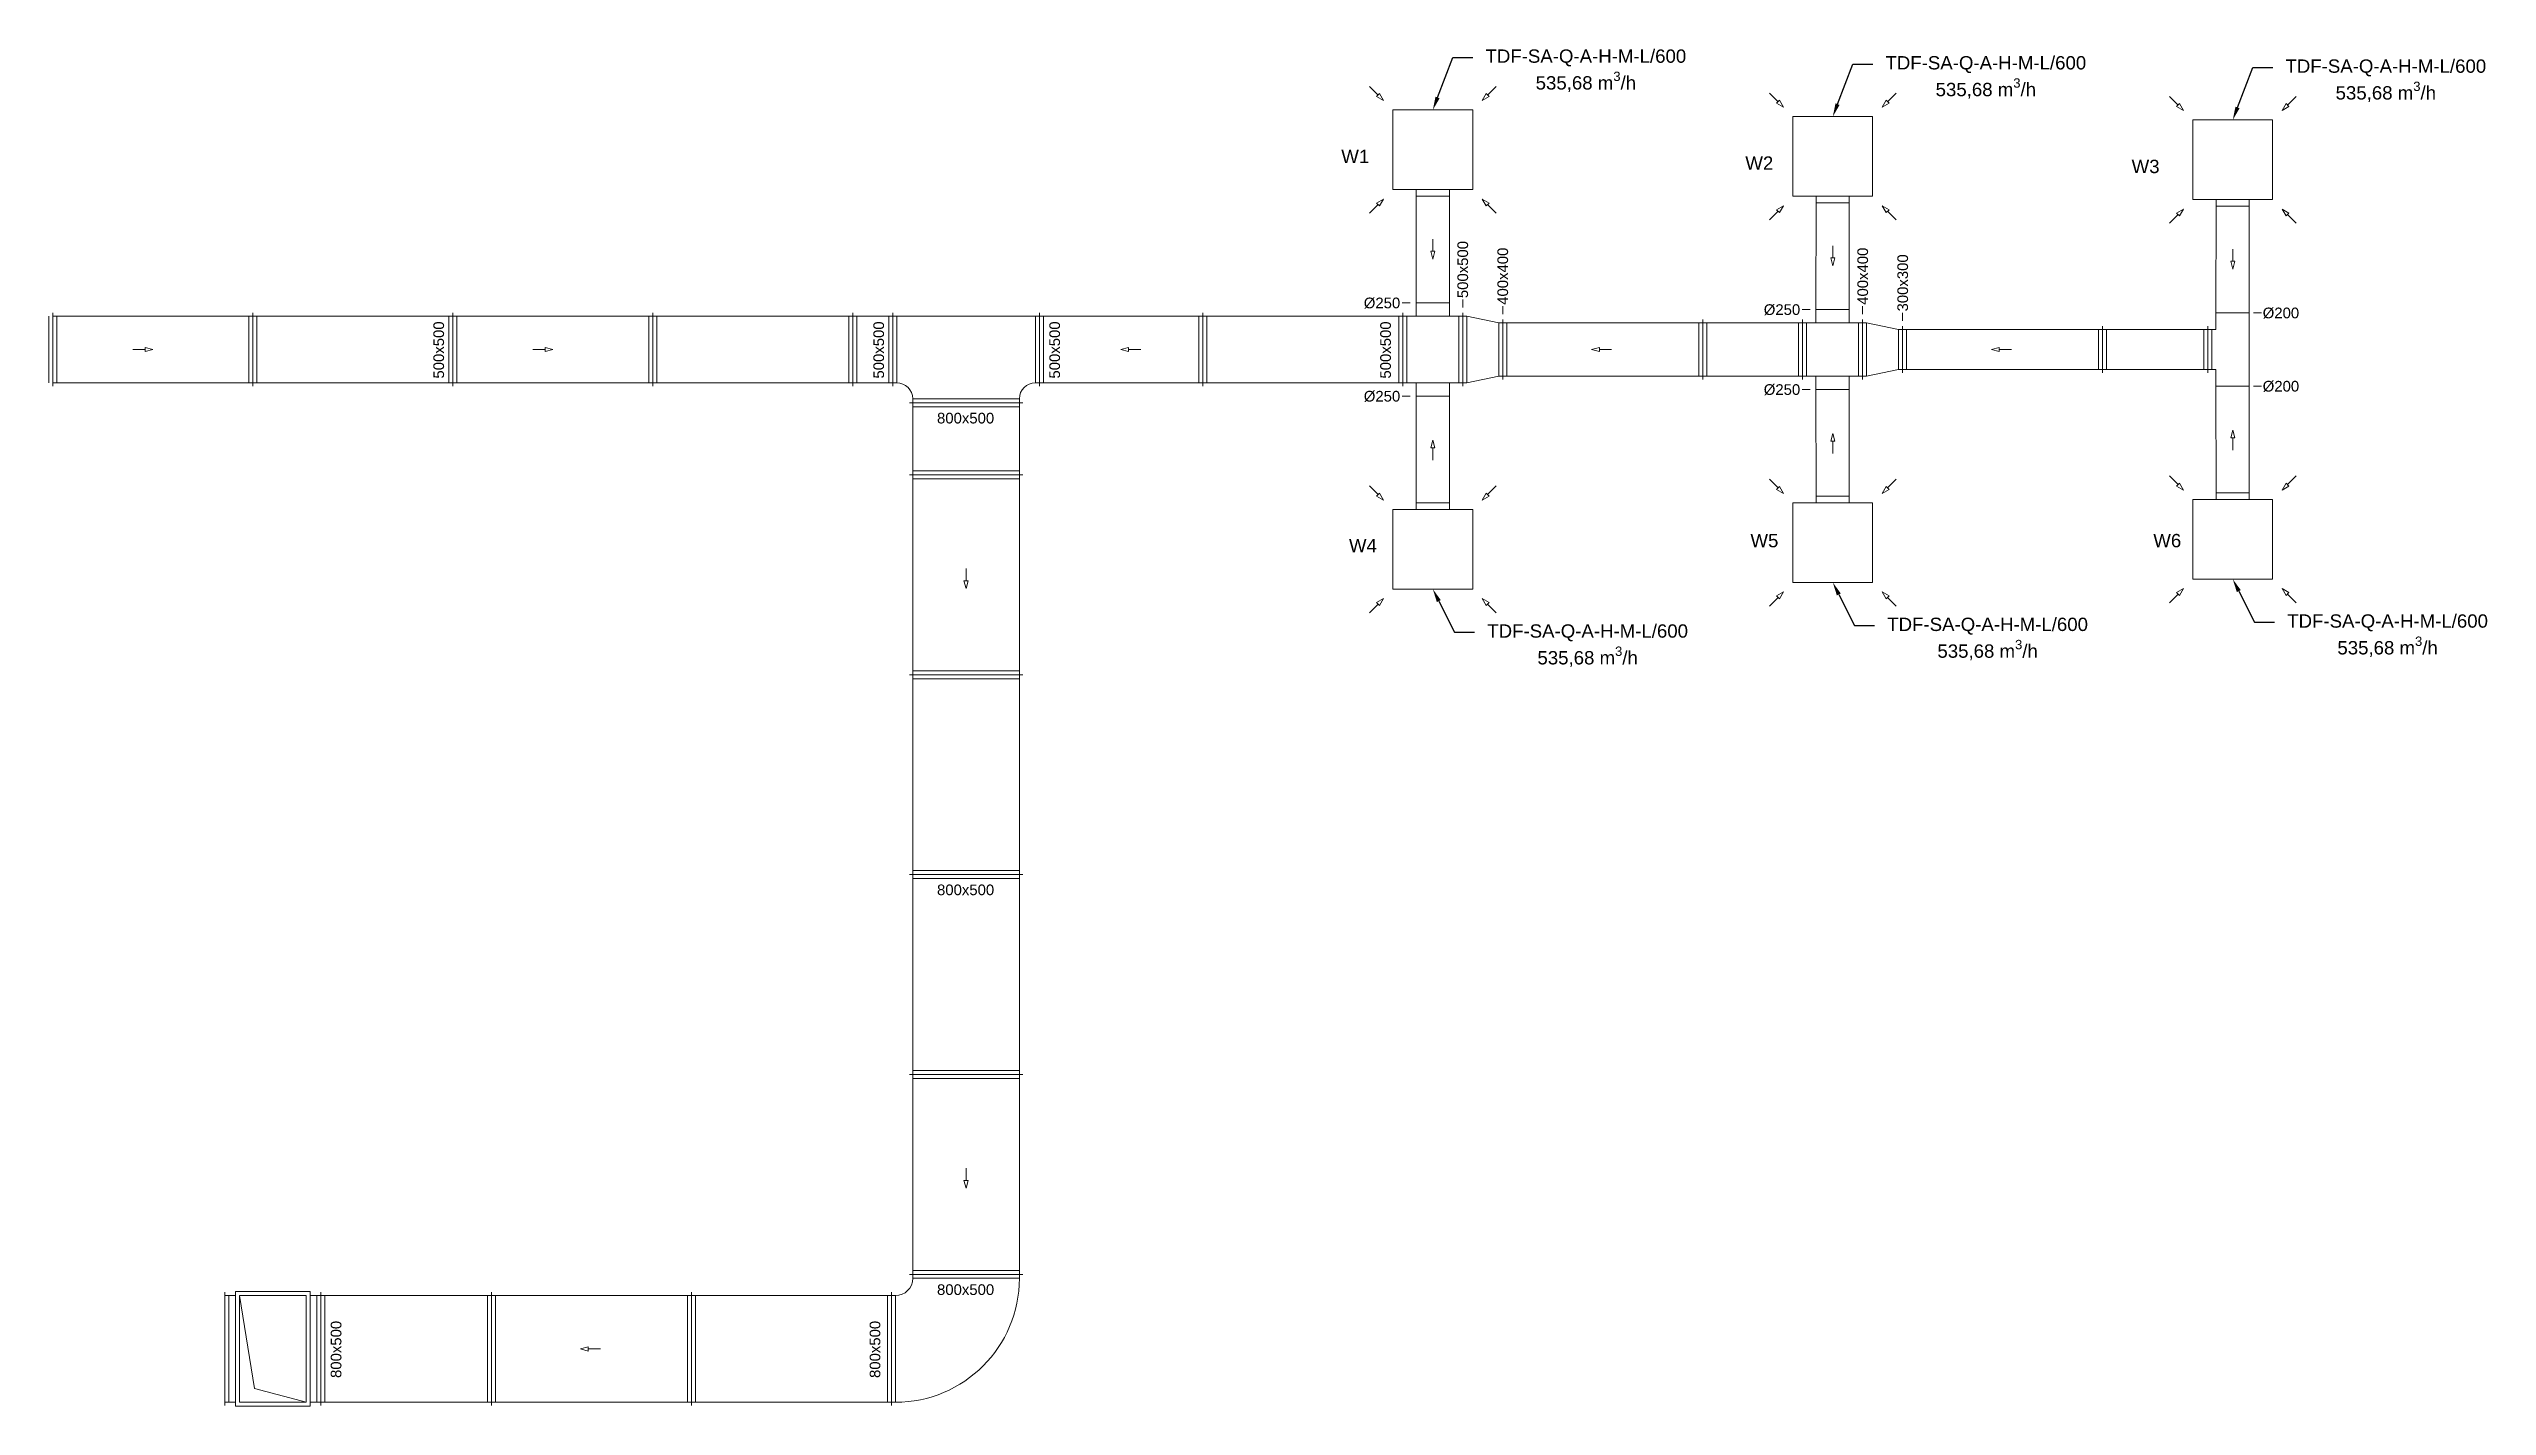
# Model space of a CAD drawing. Header units: millimetres. Extents: x 59762 to 60194, y -87842 to -87548.
# Drawn here: x 60028.61 to 60046.9, y -87786.68 to -87776.49 of the extents above; entities that cross this region are included whole.
import ezdxf
from ezdxf import colors
from ezdxf.entities.mleader import LeaderData, LeaderLine
from ezdxf.math import Vec2, Vec3

# ---------------------------------------------------------------- set-up
doc = ezdxf.new("R2010")
doc.units = ezdxf.units.MM
for name, color, linetype, lineweight in [('kanały', 7, 'Continuous', 20), ('nawi. strzałki', 150, 'Continuous', 20), ('wymiary', 7, 'Continuous', 13), ('wyw opis', 30, 'Continuous', 20), ('wywie. aksona', 30, 'Continuous', 20)]:
    doc.layers.add(name, color=color, linetype=linetype, lineweight=lineweight)
doc.styles.add('styl1', font='arial.ttf', dxfattribs={"height": 0.08})
doc.linetypes.add('ZYGZAK', pattern='A,0.00254,-5.08,[131,ltypeshp.shx,S=5.08,R=0,X=-5.08,Y=0],-10.16,[131,ltypeshp.shx,S=5.08,R=180,X=5.08,Y=0],-5.08', length=20.32254)

msp = doc.modelspace()

# ---------------------------------------------------------------- texts
at = {"layer": 'wymiary', "color": 7, "ltscale": 20, "char_height": 0.08, "attachment_point": 1, "rotation": 90, "style": 'styl1'}
for s, insert in [('500x500', (60039.17634, -87778.364023)), ('400x400', (60039.47634, -87778.414023)), ('400x400', (60042.17634, -87778.414023)), ('300x300', (60042.47634, -87778.464023))]:
    msp.add_mtext_dynamic_manual_height_columns(s, width=0.44264358, gutter_width=1, heights=[0], dxfattribs=dict(at, insert=insert))
at = {"layer": 'wymiary', "color": 7, "ltscale": 20, "char_height": 0.08, "attachment_point": 1, "style": 'styl1'}
for s, insert in [('%%C250', (60038.474254, -87778.360163)), ('%%C250', (60041.474254, -87778.410163)), ('%%C200', (60045.21659, -87778.435163)), ('%%C250', (60041.474254, -87779.010163)), ('%%C200', (60045.21659, -87778.985163)), ('%%C250', (60038.474254, -87779.060163))]:
    msp.add_mtext_dynamic_manual_height_columns(s, width=0.44264358, gutter_width=1, heights=[0], dxfattribs=dict(at, insert=insert))
at = {"layer": 'wymiary', "ltscale": 20, "char_height": 0.08, "attachment_point": 1, "rotation": 90, "style": 'styl1'}
for s, insert in [('500x500', (60031.49576, -87778.967651)), ('500x500', (60034.79576, -87778.967651)), ('500x500', (60036.11576, -87778.967651)), ('500x500', (60038.597621, -87778.967651)), ('800x500', (60030.72576, -87786.467651)), ('800x500', (60034.768117, -87786.467651))]:
    msp.add_mtext_dynamic_manual_height_columns(s, width=0.44264358, gutter_width=1, heights=[0], dxfattribs=dict(at, insert=insert))
at = {"layer": 'wymiary', "ltscale": 20, "char_height": 0.08, "attachment_point": 1, "style": 'styl1'}
for insert in [(60035.273278, -87779.224583), (60035.273278, -87782.764583), (60035.273278, -87785.764583)]:
    msp.add_mtext_dynamic_manual_height_columns('800x500', width=0.44264358, gutter_width=1, heights=[0], dxfattribs=dict(at, insert=insert))
at = {"layer": 'wywie. aksona', "color": 7, "ltscale": 20, "char_height": 0.1, "attachment_point": 1, "style": 'styl1'}
for s, insert in [('W1', (60038.30552, -87777.250876)), ('W2', (60041.336153, -87777.300876)), ('W3', (60044.233466, -87777.325876)), ('W4', (60038.363109, -87780.170658)), ('W5', (60041.374347, -87780.133603)), ('W6', (60044.39608, -87780.133603))]:
    msp.add_mtext_dynamic_manual_height_columns(s, width=0.2, gutter_width=1, heights=[0], dxfattribs=dict(at, insert=insert))

# ---------------------------------------------------------------- linework, layer by layer
at = {"layer": 'kanały'}
for p, q in [((60038.693053, -87776.951876), (60039.291053, -87776.951876)), ((60038.693053, -87777.549876), (60038.693053, -87776.951876)), ((60039.291053, -87776.951876), (60039.291053, -87777.549876)), ((60041.693053, -87777.001876), (60042.291053, -87777.001876)), ((60041.693053, -87777.599876), (60041.693053, -87777.001876)), ((60042.291053, -87777.001876), (60042.291053, -87777.599876)), ((60044.693053, -87777.026876), (60045.291053, -87777.026876)), ((60044.693053, -87777.624876), (60044.693053, -87777.026876)), ((60045.291053, -87777.026876), (60045.291053, -87777.624876)), ((60039.291053, -87777.549876), (60038.693053, -87777.549876)), ((60038.868053, -87777.599876), (60038.868053, -87777.549876)), ((60039.116053, -87777.599876), (60039.116053, -87777.549876)), ((60038.868053, -87777.599876), (60039.116053, -87777.599876)), ((60042.291053, -87777.599876), (60041.693053, -87777.599876)), ((60041.868053, -87777.649876), (60041.868053, -87777.599876)), ((60041.868053, -87777.649876), (60042.116053, -87777.649876)), ((60042.116053, -87777.649876), (60042.116053, -87777.599876)), ((60045.291053, -87777.624876), (60044.693053, -87777.624876)), ((60044.868053, -87777.674876), (60044.868053, -87777.624876)), ((60044.868053, -87777.674876), (60045.116053, -87777.674876)), ((60045.116053, -87777.674876), (60045.116053, -87777.624876)), ((60034.971053, -87778.499876), (60034.941053, -87778.499876)), ((60036.011053, -87778.499876), (60034.971053, -87778.499876)), ((60036.011053, -87778.499876), (60036.041053, -87778.499876)), ((60044.806053, -87778.599876), (60044.866053, -87778.599876)), ((60044.866053, -87778.474876), (60044.866053, -87778.599876)), ((60044.866053, -87778.474876), (60045.116053, -87778.474876)), ((60045.116053, -87778.474876), (60045.116053, -87779.024876)), ((60034.971053, -87778.999876), (60034.941053, -87778.999876)), ((60036.011053, -87778.999876), (60036.041053, -87778.999876)), ((60044.806053, -87778.899876), (60044.866053, -87778.899876)), ((60044.866053, -87778.899876), (60044.866053, -87779.024876)), ((60035.091053, -87779.119876), (60035.091053, -87779.149876)), ((60035.891053, -87779.119876), (60035.891053, -87779.149876)), ((60044.866053, -87779.024876), (60045.116053, -87779.024876)), ((60038.868053, -87779.899876), (60039.116053, -87779.899876)), ((60038.868053, -87779.899876), (60038.868053, -87779.949876)), ((60039.116053, -87779.899876), (60039.116053, -87779.949876)), ((60042.291053, -87779.899876), (60041.693053, -87779.899876)), ((60041.693053, -87779.899876), (60041.693053, -87780.497876)), ((60041.868053, -87779.849876), (60042.116053, -87779.849876)), ((60041.868053, -87779.849876), (60041.868053, -87779.899876)), ((60042.116053, -87779.849876), (60042.116053, -87779.899876)), ((60042.291053, -87780.497876), (60042.291053, -87779.899876)), ((60045.291053, -87779.874876), (60044.693053, -87779.874876)), ((60044.693053, -87779.874876), (60044.693053, -87780.472876)), ((60044.868053, -87779.824876), (60045.116053, -87779.824876)), ((60044.868053, -87779.824876), (60044.868053, -87779.874876)), ((60045.116053, -87779.824876), (60045.116053, -87779.874876)), ((60045.291053, -87780.472876), (60045.291053, -87779.874876)), ((60039.291053, -87779.949876), (60038.693053, -87779.949876)), ((60038.693053, -87779.949876), (60038.693053, -87780.547876)), ((60039.291053, -87780.547876), (60039.291053, -87779.949876)), ((60044.693053, -87780.472876), (60045.291053, -87780.472876)), ((60038.693053, -87780.547876), (60039.291053, -87780.547876)), ((60041.693053, -87780.497876), (60042.291053, -87780.497876))]:
    msp.add_line(p, q, dxfattribs=at)
at = {"layer": 'kanały', "linetype": 'ZYGZAK', "ltscale": 0.1}
for p, q in [((60038.866053, -87778.399876), (60038.868053, -87777.599876)), ((60039.116053, -87778.399876), (60039.116053, -87777.599876)), ((60041.866053, -87778.449876), (60041.868053, -87777.649876)), ((60042.116053, -87778.449876), (60042.116053, -87777.649876)), ((60044.866053, -87778.474876), (60044.868053, -87777.674876)), ((60045.116053, -87778.474876), (60045.116053, -87777.674876)), ((60038.868053, -87779.899876), (60038.866053, -87779.099876)), ((60039.116053, -87779.899876), (60039.116053, -87779.099876)), ((60041.868053, -87779.849876), (60041.866053, -87779.049876)), ((60042.116053, -87779.849876), (60042.116053, -87779.049876)), ((60044.868053, -87779.825412), (60044.866053, -87779.024876)), ((60045.116053, -87779.824876), (60045.116053, -87779.024876))]:
    msp.add_line(p, q, dxfattribs=at)
at = {"layer": 'kanały', "ltscale": 20}
for p, q in [((60038.866053, -87778.399876), (60039.116053, -87778.399876)), ((60038.866053, -87778.399876), (60038.866053, -87778.499876)), ((60039.116053, -87778.399876), (60039.116053, -87778.499876)), ((60041.866053, -87778.449876), (60042.116053, -87778.449876)), ((60041.866053, -87778.449876), (60041.866053, -87778.549876)), ((60042.116053, -87778.449876), (60042.116053, -87778.549876)), ((60028.611053, -87778.499876), (60028.611053, -87778.999876)), ((60028.641053, -87778.499876), (60028.641053, -87778.474876)), ((60028.641053, -87778.499876), (60028.641053, -87778.474876)), ((60030.141053, -87778.499876), (60028.641053, -87778.499876)), ((60028.641053, -87778.499876), (60028.641053, -87778.999876)), ((60028.641053, -87778.499876), (60028.641053, -87778.999876)), ((60028.671053, -87778.499876), (60028.671053, -87778.999876)), ((60030.111053, -87778.499876), (60030.111053, -87778.999876)), ((60030.141053, -87778.499876), (60030.141053, -87778.474876)), ((60030.141053, -87778.499876), (60030.141053, -87778.474876)), ((60031.641053, -87778.499876), (60030.141053, -87778.499876)), ((60030.141053, -87778.499876), (60030.141053, -87778.999876)), ((60030.141053, -87778.499876), (60030.141053, -87778.999876)), ((60030.171053, -87778.499876), (60030.171053, -87778.999876)), ((60031.611053, -87778.499876), (60031.611053, -87778.999876)), ((60031.641053, -87778.499876), (60031.641053, -87778.474876)), ((60031.641053, -87778.499876), (60031.641053, -87778.474876)), ((60033.141053, -87778.499876), (60031.641053, -87778.499876)), ((60031.641053, -87778.499876), (60031.641053, -87778.999876)), ((60031.641053, -87778.499876), (60031.641053, -87778.999876)), ((60031.671053, -87778.499876), (60031.671053, -87778.999876)), ((60033.111053, -87778.499876), (60033.111053, -87778.999876)), ((60033.141053, -87778.499876), (60033.141053, -87778.474876)), ((60033.141053, -87778.499876), (60033.141053, -87778.474876)), ((60034.641053, -87778.499876), (60033.141053, -87778.499876)), ((60033.141053, -87778.499876), (60033.141053, -87778.999876)), ((60033.141053, -87778.499876), (60033.141053, -87778.999876)), ((60033.171053, -87778.499876), (60033.171053, -87778.999876)), ((60034.611053, -87778.499876), (60034.611053, -87778.999876)), ((60034.641053, -87778.474876), (60034.641053, -87778.499876)), ((60034.641053, -87778.499876), (60034.641053, -87778.474876)), ((60034.641053, -87778.993839), (60034.641053, -87778.499876)), ((60034.671053, -87778.499876), (60034.641053, -87778.499876)), ((60034.641053, -87778.499876), (60034.641053, -87778.999876)), ((60034.671053, -87778.999876), (60034.671053, -87778.499876)), ((60034.911053, -87778.499876), (60034.671053, -87778.499876)), ((60034.911053, -87778.999876), (60034.911053, -87778.499876)), ((60034.911053, -87778.499876), (60034.941053, -87778.499876)), ((60034.941053, -87778.474876), (60034.941053, -87778.499876)), ((60034.941053, -87778.474876), (60034.941053, -87778.499876)), ((60034.941053, -87778.999876), (60034.941053, -87778.499876)), ((60034.941053, -87778.999876), (60034.941053, -87778.499876)), ((60034.971053, -87778.999876), (60034.971053, -87778.499876)), ((60036.011053, -87778.499876), (60036.011053, -87778.999876)), ((60036.041053, -87778.499876), (60036.041053, -87778.474876)), ((60036.041053, -87778.499876), (60036.041053, -87778.474876)), ((60036.041053, -87778.499876), (60036.041053, -87778.999876)), ((60036.041053, -87778.999876), (60036.041053, -87778.499876)), ((60036.041053, -87778.499876), (60037.266053, -87778.499876)), ((60036.071053, -87778.499876), (60036.071053, -87778.999876)), ((60037.236053, -87778.499876), (60037.236053, -87778.999876)), ((60037.266053, -87778.499876), (60037.266053, -87778.474876)), ((60037.266053, -87778.499876), (60037.266053, -87778.474876)), ((60037.266053, -87778.499876), (60037.266053, -87778.999876)), ((60037.266053, -87778.499876), (60038.766053, -87778.499876)), ((60037.266053, -87778.499876), (60037.266053, -87778.999876)), ((60037.296053, -87778.499876), (60037.296053, -87778.999876)), ((60038.736053, -87778.499876), (60038.736053, -87778.999876)), ((60038.766053, -87778.499876), (60038.766053, -87778.474876)), ((60038.766053, -87778.499876), (60038.766053, -87778.474876)), ((60038.766053, -87778.499876), (60038.766053, -87778.999876)), ((60038.766053, -87778.499876), (60039.216053, -87778.499876)), ((60038.766053, -87778.499876), (60038.766053, -87778.999876)), ((60038.796053, -87778.499876), (60038.796053, -87778.999876)), ((60039.186053, -87778.499876), (60039.186053, -87778.999876)), ((60039.216053, -87778.499876), (60039.216053, -87778.474876)), ((60039.216053, -87778.474876), (60039.216053, -87778.499876)), ((60039.216053, -87778.499876), (60039.216053, -87778.999876)), ((60039.216053, -87778.999876), (60039.216053, -87778.499876)), ((60039.246053, -87778.499876), (60039.216053, -87778.499876)), ((60039.246053, -87778.999876), (60039.246053, -87778.499876)), ((60039.246053, -87778.499876), (60039.486053, -87778.549876)), ((60039.486053, -87778.949876), (60039.486053, -87778.549876)), ((60039.486053, -87778.549876), (60039.516053, -87778.549876)), ((60039.516053, -87778.524876), (60039.516053, -87778.549876)), ((60039.516053, -87778.549876), (60039.516053, -87778.524876)), ((60039.516053, -87778.949876), (60039.516053, -87778.549876)), ((60039.516053, -87778.549876), (60041.016053, -87778.549876)), ((60039.516053, -87778.549876), (60039.516053, -87778.949876)), ((60039.546053, -87778.549876), (60039.546053, -87778.949876)), ((60040.986053, -87778.549876), (60040.986053, -87778.949876)), ((60041.016053, -87778.549876), (60041.016053, -87778.524876)), ((60041.016053, -87778.549876), (60041.016053, -87778.524876)), ((60041.016053, -87778.549876), (60041.016053, -87778.949876)), ((60041.016053, -87778.549876), (60041.766053, -87778.549876)), ((60041.016053, -87778.549876), (60041.016053, -87778.949876)), ((60041.046053, -87778.549876), (60041.046053, -87778.949876)), ((60041.736053, -87778.549876), (60041.736053, -87778.949876)), ((60041.766053, -87778.549876), (60041.766053, -87778.524876)), ((60041.766053, -87778.549876), (60041.766053, -87778.524876)), ((60041.766053, -87778.549876), (60041.766053, -87778.949876)), ((60041.766053, -87778.549876), (60042.216053, -87778.549876)), ((60041.766053, -87778.549876), (60041.766053, -87778.949876)), ((60041.796053, -87778.549876), (60041.796053, -87778.949876)), ((60042.186053, -87778.549876), (60042.186053, -87778.949876)), ((60042.216053, -87778.549876), (60042.216053, -87778.524876)), ((60042.216053, -87778.524876), (60042.216053, -87778.549876)), ((60042.216053, -87778.549876), (60042.216053, -87778.949876)), ((60042.216053, -87778.949876), (60042.216053, -87778.549876)), ((60042.246053, -87778.549876), (60042.216053, -87778.549876)), ((60042.246053, -87778.949876), (60042.246053, -87778.549876)), ((60042.246053, -87778.549876), (60042.486053, -87778.599876)), ((60042.486053, -87778.899876), (60042.486053, -87778.599876)), ((60042.486053, -87778.599876), (60042.516053, -87778.599876)), ((60042.516053, -87778.574876), (60042.516053, -87778.599876)), ((60042.516053, -87778.599876), (60042.516053, -87778.574876)), ((60042.516053, -87778.899876), (60042.516053, -87778.599876)), ((60042.516053, -87778.599876), (60044.016053, -87778.599876)), ((60042.516053, -87778.599876), (60042.516053, -87778.899876)), ((60042.546053, -87778.599876), (60042.546053, -87778.899876)), ((60043.986053, -87778.599876), (60043.986053, -87778.899876)), ((60044.016053, -87778.599876), (60044.016053, -87778.574876)), ((60044.016053, -87778.599876), (60044.016053, -87778.574876)), ((60044.016053, -87778.599876), (60044.016053, -87778.899876)), ((60044.016053, -87778.599876), (60044.806053, -87778.599876)), ((60044.016053, -87778.599876), (60044.016053, -87778.899876)), ((60044.046053, -87778.599876), (60044.046053, -87778.899876)), ((60044.776053, -87778.599876), (60044.776053, -87778.899876)), ((60044.806053, -87778.599876), (60044.806053, -87778.574876)), ((60044.806053, -87778.599876), (60044.806053, -87778.574876)), ((60044.806053, -87778.599876), (60044.806053, -87778.899876)), ((60044.806053, -87778.599876), (60044.806053, -87778.899876)), ((60044.836053, -87778.599876), (60044.836053, -87778.899876)), ((60030.141053, -87778.999876), (60028.641053, -87778.999876)), ((60028.641053, -87779.024876), (60028.641053, -87778.999876)), ((60028.641053, -87779.024876), (60028.641053, -87778.999876)), ((60031.641053, -87778.999876), (60030.141053, -87778.999876)), ((60030.141053, -87779.024876), (60030.141053, -87778.999876)), ((60030.141053, -87779.024876), (60030.141053, -87778.999876)), ((60033.141053, -87778.999876), (60031.641053, -87778.999876)), ((60031.641053, -87779.024876), (60031.641053, -87778.999876)), ((60031.641053, -87779.024876), (60031.641053, -87778.999876)), ((60034.641053, -87778.999876), (60033.141053, -87778.999876)), ((60033.141053, -87779.024876), (60033.141053, -87778.999876)), ((60033.141053, -87779.024876), (60033.141053, -87778.999876)), ((60034.641053, -87778.993839), (60034.641053, -87779.024876)), ((60034.671053, -87778.999876), (60034.641053, -87778.999876)), ((60034.641053, -87779.024876), (60034.641053, -87778.999876)), ((60034.911053, -87778.999876), (60034.671053, -87778.999876)), ((60034.911053, -87778.999876), (60034.941053, -87778.999876)), ((60034.941053, -87778.999876), (60034.941053, -87779.024876)), ((60034.941053, -87778.999876), (60034.941053, -87779.024876)), ((60036.041053, -87779.024876), (60036.041053, -87778.999876)), ((60036.041053, -87778.999876), (60037.266053, -87778.999876)), ((60036.041053, -87779.024876), (60036.041053, -87778.999876)), ((60037.266053, -87779.024876), (60037.266053, -87778.999876)), ((60037.266053, -87778.999876), (60038.766053, -87778.999876)), ((60037.266053, -87779.024876), (60037.266053, -87778.999876)), ((60038.766053, -87779.024876), (60038.766053, -87778.999876)), ((60038.766053, -87778.999876), (60039.216053, -87778.999876)), ((60038.766053, -87779.024876), (60038.766053, -87778.999876)), ((60038.866053, -87779.099876), (60038.866053, -87778.999876)), ((60039.116053, -87779.099876), (60039.116053, -87778.999876)), ((60039.216053, -87779.024876), (60039.216053, -87778.999876)), ((60039.216053, -87778.999876), (60039.216053, -87779.024876)), ((60039.246053, -87778.999876), (60039.216053, -87778.999876)), ((60039.246053, -87778.999876), (60039.486053, -87778.949876)), ((60039.486053, -87778.949876), (60039.516053, -87778.949876)), ((60039.516053, -87778.949876), (60039.516053, -87778.974876)), ((60039.516053, -87778.949876), (60041.016053, -87778.949876)), ((60039.516053, -87778.974876), (60039.516053, -87778.949876)), ((60041.016053, -87778.974876), (60041.016053, -87778.949876)), ((60041.016053, -87778.949876), (60041.766053, -87778.949876)), ((60041.016053, -87778.974876), (60041.016053, -87778.949876)), ((60041.766053, -87778.974876), (60041.766053, -87778.949876)), ((60041.766053, -87778.949876), (60042.216053, -87778.949876)), ((60041.766053, -87778.974876), (60041.766053, -87778.949876)), ((60041.866053, -87779.049876), (60041.866053, -87778.949876)), ((60042.116053, -87779.049876), (60042.116053, -87778.949876)), ((60042.216053, -87778.974876), (60042.216053, -87778.949876)), ((60042.216053, -87778.949876), (60042.216053, -87778.974876)), ((60042.246053, -87778.949876), (60042.216053, -87778.949876)), ((60042.246053, -87778.949876), (60042.486053, -87778.899876)), ((60042.486053, -87778.899876), (60042.516053, -87778.899876)), ((60042.516053, -87778.899876), (60042.516053, -87778.924876)), ((60042.516053, -87778.899876), (60044.016053, -87778.899876)), ((60042.516053, -87778.924876), (60042.516053, -87778.899876)), ((60044.016053, -87778.924876), (60044.016053, -87778.899876)), ((60044.016053, -87778.899876), (60044.806053, -87778.899876)), ((60044.016053, -87778.924876), (60044.016053, -87778.899876)), ((60044.806053, -87778.924876), (60044.806053, -87778.899876)), ((60044.806053, -87778.924876), (60044.806053, -87778.899876)), ((60035.066053, -87779.149876), (60035.091053, -87779.149876)), ((60035.066053, -87779.149876), (60035.091053, -87779.149876)), ((60035.891053, -87779.119876), (60035.091053, -87779.119876)), ((60035.091053, -87779.149876), (60035.091053, -87779.689876)), ((60035.891053, -87779.149876), (60035.091053, -87779.149876)), ((60035.891053, -87779.149876), (60035.091053, -87779.149876)), ((60035.891053, -87779.179876), (60035.091053, -87779.179876)), ((60035.891053, -87779.149876), (60035.891053, -87779.689876)), ((60035.891053, -87779.149876), (60035.916053, -87779.149876)), ((60035.891053, -87779.149876), (60035.916053, -87779.149876)), ((60038.866053, -87779.099876), (60039.116053, -87779.099876)), ((60041.866053, -87779.049876), (60042.116053, -87779.049876)), ((60035.066053, -87779.689876), (60035.091053, -87779.689876)), ((60035.066053, -87779.689876), (60035.091053, -87779.689876)), ((60035.891053, -87779.659876), (60035.091053, -87779.659876)), ((60035.091053, -87779.689876), (60035.091053, -87781.189876)), ((60035.891053, -87779.689876), (60035.091053, -87779.689876)), ((60035.891053, -87779.689876), (60035.091053, -87779.689876)), ((60035.891053, -87779.719876), (60035.091053, -87779.719876)), ((60035.891053, -87779.689876), (60035.891053, -87781.189876)), ((60035.891053, -87779.689876), (60035.916053, -87779.689876)), ((60035.891053, -87779.689876), (60035.916053, -87779.689876)), ((60035.066053, -87781.189876), (60035.091053, -87781.189876)), ((60035.066053, -87781.189876), (60035.091053, -87781.189876)), ((60035.891053, -87781.159876), (60035.091053, -87781.159876)), ((60035.091053, -87781.189876), (60035.091053, -87782.689876)), ((60035.891053, -87781.189876), (60035.091053, -87781.189876)), ((60035.891053, -87781.189876), (60035.091053, -87781.189876)), ((60035.891053, -87781.189876), (60035.891053, -87782.689876)), ((60035.891053, -87781.189876), (60035.916053, -87781.189876)), ((60035.891053, -87781.189876), (60035.916053, -87781.189876)), ((60035.891053, -87781.219876), (60035.091053, -87781.219876)), ((60035.891053, -87782.659876), (60035.091053, -87782.659876)), ((60035.066053, -87782.689876), (60035.091053, -87782.689876)), ((60035.066053, -87782.689876), (60035.091053, -87782.689876)), ((60035.091053, -87782.689876), (60035.091053, -87784.189876)), ((60035.891053, -87782.689876), (60035.091053, -87782.689876)), ((60035.891053, -87782.689876), (60035.091053, -87782.689876)), ((60035.891053, -87782.719876), (60035.091053, -87782.719876)), ((60035.891053, -87782.689876), (60035.891053, -87784.189876)), ((60035.891053, -87782.689876), (60035.916053, -87782.689876)), ((60035.891053, -87782.689876), (60035.916053, -87782.689876)), ((60035.066053, -87784.189876), (60035.091053, -87784.189876)), ((60035.066053, -87784.189876), (60035.091053, -87784.189876)), ((60035.891053, -87784.159876), (60035.091053, -87784.159876)), ((60035.091053, -87784.189876), (60035.091053, -87785.689876)), ((60035.891053, -87784.189876), (60035.091053, -87784.189876)), ((60035.891053, -87784.189876), (60035.091053, -87784.189876)), ((60035.891053, -87784.219876), (60035.091053, -87784.219876)), ((60035.891053, -87784.189876), (60035.891053, -87785.689876)), ((60035.891053, -87784.189876), (60035.916053, -87784.189876)), ((60035.891053, -87784.189876), (60035.916053, -87784.189876)), ((60035.066053, -87785.689876), (60035.091053, -87785.689876)), ((60035.066053, -87785.689876), (60035.091053, -87785.689876)), ((60035.891053, -87785.659876), (60035.091053, -87785.659876)), ((60035.891053, -87785.689876), (60035.091053, -87785.689876)), ((60035.891053, -87785.689876), (60035.091053, -87785.689876)), ((60035.091053, -87785.689876), (60035.091053, -87785.719876)), ((60035.891053, -87785.719876), (60035.091053, -87785.719876)), ((60035.891053, -87785.689876), (60035.916053, -87785.689876)), ((60035.891053, -87785.689876), (60035.916053, -87785.689876)), ((60035.891053, -87785.689876), (60035.891053, -87785.719876)), ((60029.931053, -87785.849876), (60029.931053, -87785.824876)), ((60029.931053, -87785.849876), (60029.961053, -87785.849876)), ((60029.931053, -87785.849876), (60029.931053, -87786.649876)), ((60029.961053, -87785.849876), (60029.961053, -87786.649876)), ((60029.961053, -87785.849876), (60030.011053, -87785.849876)), ((60030.571053, -87785.819876), (60030.011053, -87785.819876)), ((60030.011053, -87785.819876), (60030.011053, -87786.679876)), ((60030.041053, -87785.849876), (60030.041053, -87786.649876)), ((60030.541053, -87785.849876), (60030.041053, -87785.849876)), ((60030.154683, -87786.546348), (60030.041053, -87785.849876)), ((60030.541053, -87785.849876), (60030.541053, -87786.649876)), ((60030.571053, -87785.849876), (60030.571053, -87785.819876)), ((60030.621053, -87785.849876), (60030.571053, -87785.849876)), ((60030.571053, -87785.849876), (60030.571053, -87786.649876)), ((60030.621053, -87785.849876), (60030.621053, -87786.649876)), ((60030.651053, -87785.849876), (60030.621053, -87785.849876)), ((60030.651053, -87785.849876), (60030.651053, -87785.824876)), ((60030.651053, -87785.824876), (60030.651053, -87785.849876)), ((60030.651053, -87785.849876), (60030.651053, -87786.649876)), ((60031.931053, -87785.849876), (60030.651053, -87785.849876)), ((60030.651053, -87786.649876), (60030.651053, -87785.849876)), ((60030.681053, -87786.649876), (60030.681053, -87785.849876)), ((60031.901053, -87786.649876), (60031.901053, -87785.849876)), ((60031.931053, -87785.824876), (60031.931053, -87785.849876)), ((60031.931053, -87785.849876), (60031.931053, -87785.824876)), ((60033.431053, -87785.849876), (60031.931053, -87785.849876)), ((60031.931053, -87786.649876), (60031.931053, -87785.849876)), ((60031.931053, -87786.649876), (60031.931053, -87785.849876)), ((60031.961053, -87786.649876), (60031.961053, -87785.849876)), ((60033.401053, -87786.649876), (60033.401053, -87785.849876)), ((60033.431053, -87785.849876), (60033.431053, -87785.824876)), ((60033.431053, -87785.824876), (60033.431053, -87785.849876)), ((60033.431053, -87785.849876), (60034.931053, -87785.849876)), ((60033.431053, -87785.849876), (60033.431053, -87786.649876)), ((60033.431053, -87786.649876), (60033.431053, -87785.849876)), ((60033.461053, -87785.849876), (60033.461053, -87786.649876)), ((60034.901053, -87785.849876), (60034.901053, -87786.649876)), ((60034.931053, -87785.849876), (60034.931053, -87785.824876)), ((60034.931053, -87785.849876), (60034.931053, -87785.824876)), ((60034.931053, -87785.849876), (60034.931053, -87786.649876)), ((60034.931053, -87785.849876), (60034.931053, -87786.649876)), ((60034.931053, -87785.849876), (60034.961053, -87785.849876)), ((60034.961053, -87785.849876), (60034.961053, -87786.649876)), ((60029.931053, -87786.649876), (60029.961053, -87786.649876)), ((60029.931053, -87786.674876), (60029.931053, -87786.649876)), ((60030.011053, -87786.649876), (60029.961053, -87786.649876)), ((60030.011053, -87786.679876), (60030.571053, -87786.679876)), ((60030.541053, -87786.649876), (60030.041053, -87786.649876)), ((60030.541053, -87786.649876), (60030.154683, -87786.546348)), ((60030.571053, -87786.649876), (60030.621053, -87786.649876)), ((60030.571053, -87786.679876), (60030.571053, -87786.649876)), ((60030.651053, -87786.649876), (60030.621053, -87786.649876)), ((60030.651053, -87786.674876), (60030.651053, -87786.649876)), ((60031.931053, -87786.649876), (60030.651053, -87786.649876)), ((60030.651053, -87786.649876), (60030.651053, -87786.674876)), ((60033.431053, -87786.649876), (60031.931053, -87786.649876)), ((60031.931053, -87786.649876), (60031.931053, -87786.674876)), ((60031.931053, -87786.649876), (60031.931053, -87786.674876)), ((60033.431053, -87786.649876), (60034.931053, -87786.649876)), ((60033.431053, -87786.674876), (60033.431053, -87786.649876)), ((60033.431053, -87786.649876), (60033.431053, -87786.674876)), ((60034.931053, -87786.674876), (60034.931053, -87786.649876)), ((60034.931053, -87786.674876), (60034.931053, -87786.649876)), ((60034.961053, -87786.649876), (60034.931053, -87786.649876))]:
    msp.add_line(p, q, dxfattribs=at)
at = {"layer": 'kanały'}
for centre, radius, start, end in [((60034.971053, -87779.119876), 0.12, 0, 90), ((60036.011053, -87779.119876), 0.12, 90, 180), ((60034.961053, -87785.719876), 0.13, 270, 0)]:
    msp.add_arc(centre, radius, start, end, dxfattribs=at)
at = {"layer": 'kanały', "ltscale": 20}
msp.add_arc((60034.961053, -87785.719876), 0.93, 270, 0, dxfattribs=at)
at = {"layer": 'nawi. strzałki', "color": 7, "ltscale": 20}
for p, q in [((60038.516276, -87776.775099), (60038.581361, -87776.840184)), ((60039.46783, -87776.775099), (60039.402744, -87776.840184)), ((60038.592342, -87776.829204), (60038.570381, -87776.851165)), ((60038.622342, -87776.881165), (60038.570381, -87776.851165)), ((60038.622342, -87776.881165), (60038.592342, -87776.829204)), ((60039.361764, -87776.881165), (60039.391764, -87776.829204)), ((60039.361764, -87776.881165), (60039.413725, -87776.851165)), ((60039.413725, -87776.851165), (60039.391764, -87776.829204)), ((60041.516276, -87776.825099), (60041.581361, -87776.890184)), ((60041.592342, -87776.879204), (60041.570381, -87776.901165)), ((60041.622342, -87776.931165), (60041.570381, -87776.901165)), ((60041.622342, -87776.931165), (60041.592342, -87776.879204)), ((60042.361764, -87776.931165), (60042.391764, -87776.879204)), ((60042.361764, -87776.931165), (60042.413725, -87776.901165)), ((60042.413725, -87776.901165), (60042.391764, -87776.879204)), ((60042.46783, -87776.825099), (60042.402744, -87776.890184)), ((60044.516276, -87776.850099), (60044.581361, -87776.915184)), ((60044.592342, -87776.904204), (60044.570381, -87776.926165)), ((60044.622342, -87776.956165), (60044.570381, -87776.926165)), ((60044.622342, -87776.956165), (60044.592342, -87776.904204)), ((60045.361764, -87776.956165), (60045.391764, -87776.904204)), ((60045.361764, -87776.956165), (60045.413725, -87776.926165)), ((60045.413725, -87776.926165), (60045.391764, -87776.904204)), ((60045.46783, -87776.850099), (60045.402744, -87776.915184)), ((60038.516276, -87777.726652), (60038.581361, -87777.661567)), ((60038.622342, -87777.620586), (60038.570381, -87777.650586)), ((60038.570381, -87777.650586), (60038.592342, -87777.672548)), ((60038.622342, -87777.620586), (60038.592342, -87777.672548)), ((60039.361764, -87777.620586), (60039.413725, -87777.650586)), ((60039.361764, -87777.620586), (60039.391764, -87777.672548)), ((60039.391764, -87777.672548), (60039.413725, -87777.650586)), ((60039.46783, -87777.726652), (60039.402744, -87777.661567)), ((60041.516276, -87777.776652), (60041.581361, -87777.711567)), ((60041.622342, -87777.670586), (60041.570381, -87777.700586)), ((60041.570381, -87777.700586), (60041.592342, -87777.722548)), ((60041.622342, -87777.670586), (60041.592342, -87777.722548)), ((60042.361764, -87777.670586), (60042.413725, -87777.700586)), ((60042.361764, -87777.670586), (60042.391764, -87777.722548)), ((60042.391764, -87777.722548), (60042.413725, -87777.700586)), ((60042.46783, -87777.776652), (60042.402744, -87777.711567)), ((60044.516276, -87777.801652), (60044.581361, -87777.736567)), ((60044.622342, -87777.695586), (60044.570381, -87777.725586)), ((60044.570381, -87777.725586), (60044.592342, -87777.747548)), ((60044.622342, -87777.695586), (60044.592342, -87777.747548)), ((60045.361764, -87777.695586), (60045.413725, -87777.725586)), ((60045.361764, -87777.695586), (60045.391764, -87777.747548)), ((60045.391764, -87777.747548), (60045.413725, -87777.725586)), ((60045.46783, -87777.801652), (60045.402744, -87777.736567)), ((60038.992053, -87778.070699), (60038.976524, -87778.012744)), ((60039.007582, -87778.012744), (60038.976524, -87778.012744)), ((60038.992053, -87777.920699), (60038.992053, -87778.012744)), ((60038.992053, -87778.070699), (60039.007582, -87778.012744)), ((60041.992053, -87778.120699), (60041.976524, -87778.062744)), ((60042.007582, -87778.062744), (60041.976524, -87778.062744)), ((60041.992053, -87777.970699), (60041.992053, -87778.062744)), ((60041.992053, -87778.120699), (60042.007582, -87778.062744)), ((60044.992053, -87778.145699), (60044.976524, -87778.087744)), ((60045.007582, -87778.087744), (60044.976524, -87778.087744)), ((60044.992053, -87777.995699), (60044.992053, -87778.087744)), ((60044.992053, -87778.145699), (60045.007582, -87778.087744)), ((60029.241053, -87778.749876), (60029.333097, -87778.749876)), ((60029.391053, -87778.749876), (60029.333097, -87778.734347)), ((60029.333097, -87778.734347), (60029.333097, -87778.765405)), ((60029.391053, -87778.749876), (60029.333097, -87778.765405)), ((60032.241053, -87778.749876), (60032.333097, -87778.749876)), ((60032.391053, -87778.749876), (60032.333097, -87778.734347)), ((60032.333097, -87778.734347), (60032.333097, -87778.765405)), ((60032.391053, -87778.749876), (60032.333097, -87778.765405)), ((60036.651649, -87778.749876), (60036.709605, -87778.734347)), ((60036.651649, -87778.749876), (60036.709605, -87778.765405)), ((60036.709605, -87778.765405), (60036.709605, -87778.734347)), ((60036.801649, -87778.749876), (60036.709605, -87778.749876)), ((60040.183097, -87778.749876), (60040.241053, -87778.734347)), ((60040.183097, -87778.749876), (60040.241053, -87778.765405)), ((60040.241053, -87778.765405), (60040.241053, -87778.734347)), ((60040.333097, -87778.749876), (60040.241053, -87778.749876)), ((60043.183097, -87778.749876), (60043.241053, -87778.734347)), ((60043.183097, -87778.749876), (60043.241053, -87778.765405)), ((60043.241053, -87778.765405), (60043.241053, -87778.734347)), ((60043.333097, -87778.749876), (60043.241053, -87778.749876)), ((60041.992053, -87779.379052), (60041.976524, -87779.437008)), ((60041.992053, -87779.379052), (60042.007582, -87779.437008)), ((60044.992053, -87779.354052), (60044.976524, -87779.412008)), ((60044.992053, -87779.354052), (60045.007582, -87779.412008)), ((60038.992053, -87779.429052), (60038.976524, -87779.487008)), ((60039.007582, -87779.487008), (60038.976524, -87779.487008)), ((60038.992053, -87779.429052), (60039.007582, -87779.487008)), ((60038.992053, -87779.579052), (60038.992053, -87779.487008)), ((60042.007582, -87779.437008), (60041.976524, -87779.437008)), ((60041.992053, -87779.529052), (60041.992053, -87779.437008)), ((60045.007582, -87779.412008), (60044.976524, -87779.412008)), ((60044.992053, -87779.504052), (60044.992053, -87779.412008)), ((60041.516276, -87779.723099), (60041.581361, -87779.788184)), ((60042.46783, -87779.723099), (60042.402744, -87779.788184)), ((60044.516276, -87779.698099), (60044.581361, -87779.763184)), ((60045.46783, -87779.698099), (60045.402744, -87779.763184)), ((60038.516276, -87779.773099), (60038.581361, -87779.838184)), ((60038.570381, -87779.849165), (60038.592342, -87779.827204)), ((60038.622342, -87779.879165), (60038.570381, -87779.849165)), ((60038.622342, -87779.879165), (60038.592342, -87779.827204)), ((60039.361764, -87779.879165), (60039.391764, -87779.827204)), ((60039.361764, -87779.879165), (60039.413725, -87779.849165)), ((60039.391764, -87779.827204), (60039.413725, -87779.849165)), ((60039.46783, -87779.773099), (60039.402744, -87779.838184)), ((60041.570381, -87779.799165), (60041.592342, -87779.777204)), ((60041.622342, -87779.829165), (60041.570381, -87779.799165)), ((60041.622342, -87779.829165), (60041.592342, -87779.777204)), ((60042.361764, -87779.829165), (60042.391764, -87779.777204)), ((60042.361764, -87779.829165), (60042.413725, -87779.799165)), ((60042.391764, -87779.777204), (60042.413725, -87779.799165)), ((60044.570381, -87779.774165), (60044.592342, -87779.752204)), ((60044.622342, -87779.804165), (60044.570381, -87779.774165)), ((60044.622342, -87779.804165), (60044.592342, -87779.752204)), ((60045.361764, -87779.804165), (60045.391764, -87779.752204)), ((60045.361764, -87779.804165), (60045.413725, -87779.774165)), ((60045.391764, -87779.752204), (60045.413725, -87779.774165)), ((60035.491053, -87780.393854), (60035.491053, -87780.485898)), ((60035.491053, -87780.543854), (60035.475524, -87780.485898)), ((60035.506582, -87780.485898), (60035.475524, -87780.485898)), ((60035.491053, -87780.543854), (60035.506582, -87780.485898)), ((60038.516276, -87780.724652), (60038.581361, -87780.659567)), ((60038.622342, -87780.618586), (60038.570381, -87780.648586)), ((60038.592342, -87780.670548), (60038.570381, -87780.648586)), ((60038.622342, -87780.618586), (60038.592342, -87780.670548)), ((60039.361764, -87780.618586), (60039.391764, -87780.670548)), ((60039.361764, -87780.618586), (60039.413725, -87780.648586)), ((60039.413725, -87780.648586), (60039.391764, -87780.670548)), ((60039.46783, -87780.724652), (60039.402744, -87780.659567)), ((60041.516276, -87780.674652), (60041.581361, -87780.609567)), ((60041.622342, -87780.568586), (60041.570381, -87780.598586)), ((60041.592342, -87780.620548), (60041.570381, -87780.598586)), ((60041.622342, -87780.568586), (60041.592342, -87780.620548)), ((60042.361764, -87780.568586), (60042.391764, -87780.620548)), ((60042.361764, -87780.568586), (60042.413725, -87780.598586)), ((60042.413725, -87780.598586), (60042.391764, -87780.620548)), ((60042.46783, -87780.674652), (60042.402744, -87780.609567)), ((60044.516276, -87780.649652), (60044.581361, -87780.584567)), ((60044.622342, -87780.543586), (60044.570381, -87780.573586)), ((60044.592342, -87780.595548), (60044.570381, -87780.573586)), ((60044.622342, -87780.543586), (60044.592342, -87780.595548)), ((60045.361764, -87780.543586), (60045.391764, -87780.595548)), ((60045.361764, -87780.543586), (60045.413725, -87780.573586)), ((60045.413725, -87780.573586), (60045.391764, -87780.595548)), ((60045.46783, -87780.649652), (60045.402744, -87780.584567)), ((60035.491053, -87785.043854), (60035.475524, -87784.985898)), ((60035.506582, -87784.985898), (60035.475524, -87784.985898)), ((60035.491053, -87784.893854), (60035.491053, -87784.985898)), ((60035.491053, -87785.043854), (60035.506582, -87784.985898)), ((60032.598097, -87786.249876), (60032.656053, -87786.234347)), ((60032.598097, -87786.249876), (60032.656053, -87786.265405)), ((60032.656053, -87786.265405), (60032.656053, -87786.234347)), ((60032.748097, -87786.249876), (60032.656053, -87786.249876))]:
    msp.add_line(p, q, dxfattribs=at)
at = {"layer": 'wymiary', "color": 7}
for p, q in [((60038.822244, -87778.399876), (60038.761888, -87778.399876)), ((60039.216053, -87778.373848), (60039.216053, -87778.434204)), ((60039.516053, -87778.423848), (60039.516053, -87778.484204)), ((60041.822244, -87778.449876), (60041.761888, -87778.449876)), ((60042.216053, -87778.423848), (60042.216053, -87778.484204)), ((60042.516053, -87778.473848), (60042.516053, -87778.534204)), ((60045.206764, -87778.474876), (60045.146408, -87778.474876)), ((60038.822244, -87779.099876), (60038.761888, -87779.099876)), ((60041.822244, -87779.049876), (60041.761888, -87779.049876)), ((60045.206764, -87779.024876), (60045.146408, -87779.024876))]:
    msp.add_line(p, q, dxfattribs=at)

msp.set_redraw_order([(e.dxf.handle, doc.entitydb.next_handle()) for e in msp.query("TEXT MTEXT ATTDEF DIMENSION ARC_DIMENSION")])  # texts and dimensions are drawn at this point

# ---------------------------------------------------------------- leaders
at = {"layer": 'wyw opis', "color": 7, "ltscale": 20}
ml = msp.add_multileader_mtext('Standard', dxfattribs=at)
ml.set_content('\\A1;TDF-SA-Q-A-H-M-L/600\\P535,68 m{\\H0.7x;\\S3^ ;}/h', color=7, style='styl1')
ml.set_leader_properties()
ml.build(insert=Vec2(0, 0))
ml.multileader.update_dxf_attribs({"dogleg_length": 0.3, "arrow_head_size": 0.1})
ctx = ml.context
ctx.base_point, ctx.char_height, ctx.arrow_head_size, ctx.landing_gap_size, ctx.plane_origin = Vec3(60039.292053, -87776.55776), 0.1, 0.1, 0.1, Vec3(60039.241053, -87777.200876)
ctx.text_align_type = 1
notes = []
notes.append((ctx, [(0, (1, 1, 0), (60039.142053, -87776.55776), (1, 0), 0.15, [(0, [(60038.992053, -87776.951876)], 0, [])])]))
ctx.mtext.insert, ctx.mtext.alignment, ctx.mtext.flow_direction = Vec3(60040.139938, -87776.497869), 2, 5
ml = msp.add_multileader_mtext('Standard', dxfattribs=at)
ml.set_content('\\A1;TDF-SA-Q-A-H-M-L/600\\P535,68 m{\\H0.7x;\\S3^ ;}/h', color=7, style='styl1')
ml.set_leader_properties()
ml.build(insert=Vec2(0, 0))
ml.multileader.update_dxf_attribs({"dogleg_length": 0.3, "arrow_head_size": 0.1})
ctx = ml.context
ctx.base_point, ctx.char_height, ctx.arrow_head_size, ctx.landing_gap_size, ctx.plane_origin = Vec3(60042.292053, -87776.60776), 0.1, 0.1, 0.1, Vec3(60042.241053, -87777.250876)
ctx.text_align_type = 1
notes.append((ctx, [(0, (1, 1, 0), (60042.142053, -87776.60776), (1, 0), 0.15, [(0, [(60041.992053, -87777.001876)], 0, [])])]))
ctx.mtext.insert, ctx.mtext.alignment, ctx.mtext.flow_direction = Vec3(60043.139938, -87776.547869), 2, 5
ml = msp.add_multileader_mtext('Standard', dxfattribs=at)
ml.set_content('\\A1;TDF-SA-Q-A-H-M-L/600\\P535,68 m{\\H0.7x;\\S3^ ;}/h', color=7, style='styl1')
ml.set_leader_properties()
ml.build(insert=Vec2(0, 0))
ml.multileader.update_dxf_attribs({"dogleg_length": 0.3, "arrow_head_size": 0.1})
ctx = ml.context
ctx.base_point, ctx.char_height, ctx.arrow_head_size, ctx.landing_gap_size, ctx.plane_origin = Vec3(60045.292053, -87776.63276), 0.1, 0.1, 0.1, Vec3(60045.241053, -87777.275876)
ctx.text_align_type = 1
notes.append((ctx, [(0, (1, 1, 0), (60045.142053, -87776.63276), (1, 0), 0.15, [(0, [(60044.992053, -87777.026876)], 0, [])])]))
ctx.mtext.insert, ctx.mtext.alignment, ctx.mtext.flow_direction = Vec3(60046.139938, -87776.572869), 2, 5
ml = msp.add_multileader_mtext('Standard', dxfattribs=at)
ml.set_content('\\A1;TDF-SA-Q-A-H-M-L/600\\P535,68 m{\\H0.7x;\\S3^ ;}/h', color=7, style='styl1')
ml.set_leader_properties()
ml.build(insert=Vec2(0, 0))
ml.multileader.update_dxf_attribs({"dogleg_length": 0.3, "arrow_head_size": 0.1})
ctx = ml.context
ctx.base_point, ctx.char_height, ctx.arrow_head_size, ctx.landing_gap_size, ctx.plane_origin = Vec3(60045.305395, -87780.796987), 0.1, 0.1, 0.1, Vec3(60045.221907, -87780.719299)
ctx.text_align_type = 1
notes.append((ctx, [(0, (1, 1, 0), (60045.155395, -87780.796987), (1, 0), 0.15, [(0, [(60044.992053, -87780.472876)], 0, [])])]))
ctx.mtext.insert, ctx.mtext.alignment, ctx.mtext.flow_direction = Vec3(60046.153281, -87780.737096), 2, 5
ml = msp.add_multileader_mtext('Standard', dxfattribs=at)
ml.set_content('\\A1;TDF-SA-Q-A-H-M-L/600\\P535,68 m{\\H0.7x;\\S3^ ;}/h', color=7, style='styl1')
ml.set_leader_properties()
ml.build(insert=Vec2(0, 0))
ml.multileader.update_dxf_attribs({"dogleg_length": 0.3, "arrow_head_size": 0.1})
ctx = ml.context
ctx.base_point, ctx.char_height, ctx.arrow_head_size, ctx.landing_gap_size, ctx.plane_origin = Vec3(60039.305395, -87780.871987), 0.1, 0.1, 0.1, Vec3(60039.221907, -87780.794299)
ctx.text_align_type = 1
notes.append((ctx, [(0, (1, 1, 0), (60039.155395, -87780.871987), (1, 0), 0.15, [(0, [(60038.992053, -87780.547876)], 0, [])])]))
ctx.mtext.insert, ctx.mtext.alignment, ctx.mtext.flow_direction = Vec3(60040.153281, -87780.812096), 2, 5
ml = msp.add_multileader_mtext('Standard', dxfattribs=at)
ml.set_content('\\A1;TDF-SA-Q-A-H-M-L/600\\P535,68 m{\\H0.7x;\\S3^ ;}/h', color=7, style='styl1')
ml.set_leader_properties()
ml.build(insert=Vec2(0, 0))
ml.multileader.update_dxf_attribs({"dogleg_length": 0.3, "arrow_head_size": 0.1})
ctx = ml.context
ctx.base_point, ctx.char_height, ctx.arrow_head_size, ctx.landing_gap_size, ctx.plane_origin = Vec3(60042.305395, -87780.821987), 0.1, 0.1, 0.1, Vec3(60042.221907, -87780.744299)
ctx.text_align_type = 1
notes.append((ctx, [(0, (1, 1, 0), (60042.155395, -87780.821987), (1, 0), 0.15, [(0, [(60041.992053, -87780.497876)], 0, [])])]))
ctx.mtext.insert, ctx.mtext.alignment, ctx.mtext.flow_direction = Vec3(60043.153281, -87780.762096), 2, 5
for ctx, leaders in notes:
    for number, flags, end, landing, length, lines in leaders:
        leader = LeaderData()
        leader.index, (leader.has_last_leader_line, leader.has_dogleg_vector, leader.attachment_direction) = number, flags
        leader.last_leader_point, leader.dogleg_vector, leader.dogleg_length = Vec3(end), Vec3(landing), length
        for number, points, colour, breaks in lines:
            line = LeaderLine()
            line.index, line.vertices, line.color, line.breaks = number, Vec3.list(points), colors.encode_raw_color(colour), breaks
            leader.lines.append(line)
        ctx.leaders.append(leader)

doc.saveas('drawing.dxf')
